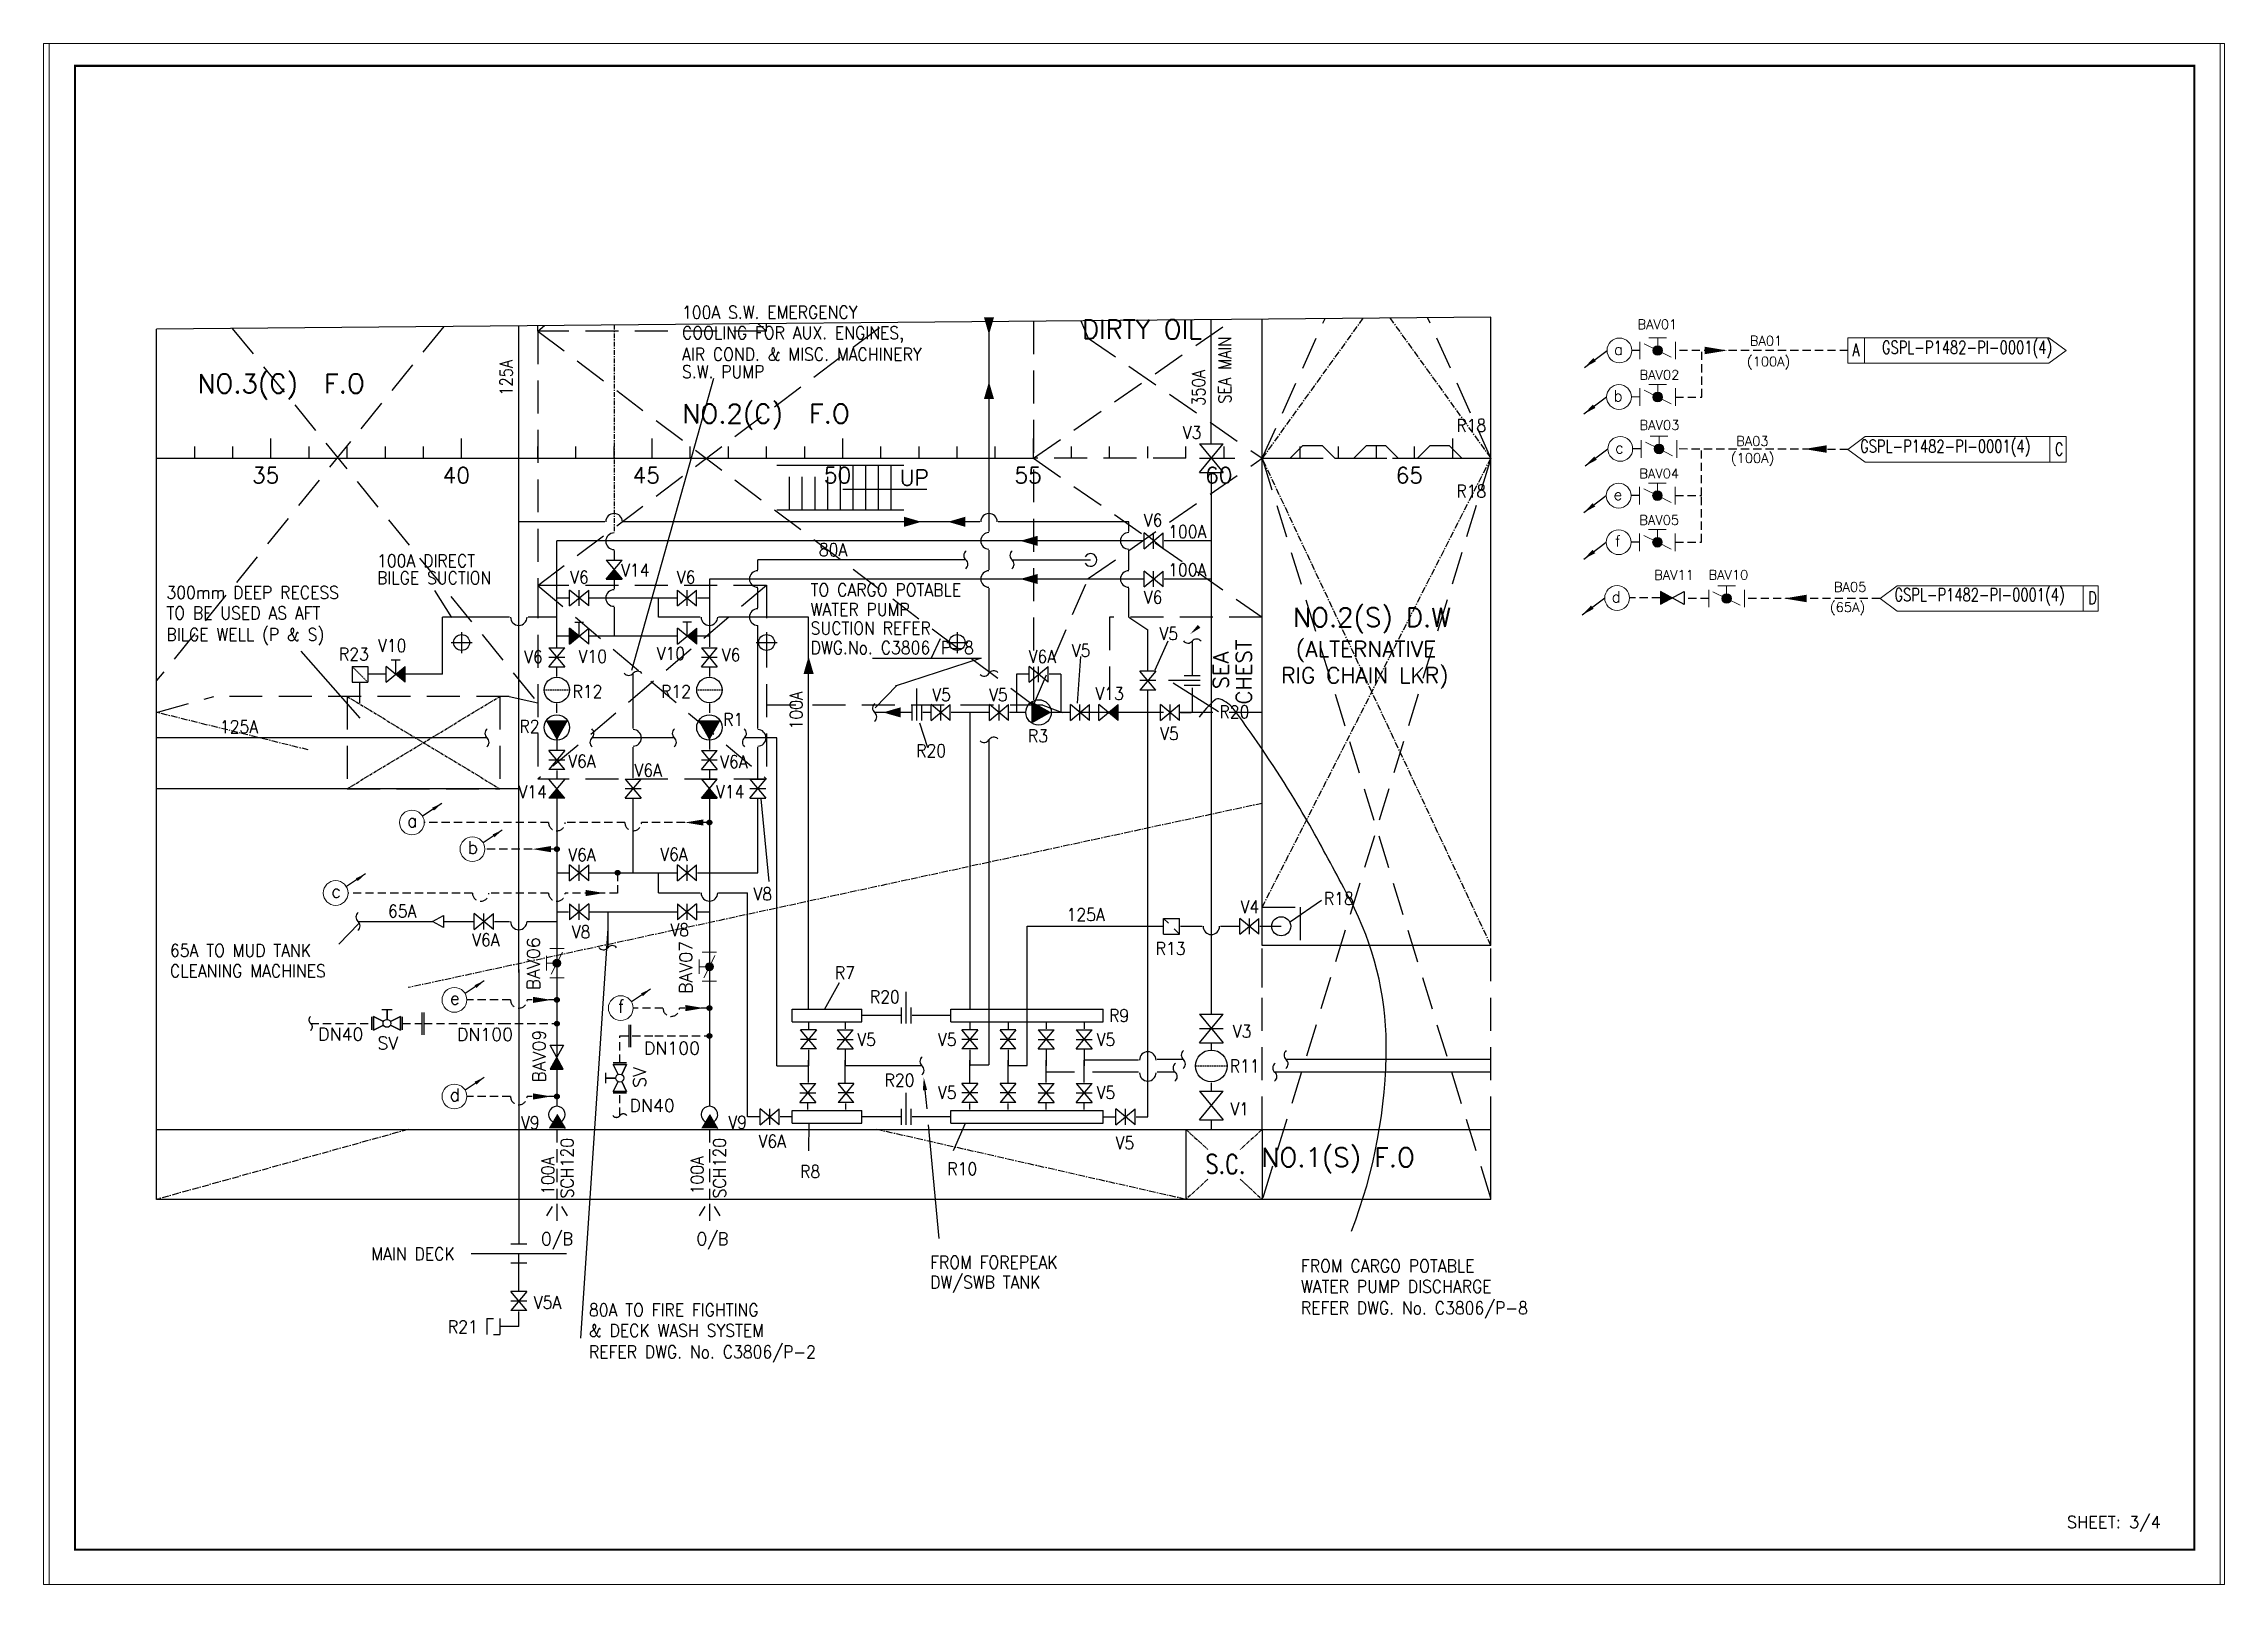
# Paper-space layout '3' of a CAD drawing. Header units: millimetres. Extents: x -3 to 417, y -3 to 294.
# The model-space entities are those that its viewports show. They can reach past a viewport. Long polylines and large blocks are cut down to what shows.
import ezdxf
from ezdxf.enums import TextEntityAlignment as Align

# ---------------------------------------------------------------- set-up
doc = ezdxf.new("R2010")
doc.units = ezdxf.units.MM
for name, pattern in [('CENTER', [2, 1.25, -0.25, 0.25, -0.25]), ('CENTER2', [1.125, 0.75, -0.125, 0.125, -0.125]), ('DASHDOT', [0.54, 0.3, -0.08, 0.08, -0.08]), ('DASHEDX2', [1.5, 1, -0.5]), ('HIDDEN', [9.525, 6.35, -3.175]), ('HIDDEN2', [0.1875, 0.125, -0.0625]), ('SHORT_DASH', [3, 1.5, -1.5])]:
    doc.linetypes.add(name, pattern=pattern)
for name, color, linetype, lineweight in [('ballast', 1, 'HIDDEN', 25), ('NEW MODIF. TEXT', 1, 'Continuous', 13), ('Piping-Primary System', 8, 'Continuous', 15), ('R.B', 6, 'Continuous', 0), ('Template', 7, 'Continuous', 0), ('VALVES', 7, 'Continuous', 15)]:
    doc.layers.add(name, color=color, linetype=linetype, lineweight=lineweight)
for name, color, linetype in [('Ballst existing', 1, 'DASHEDX2'), ('DWGREV', 100, 'Continuous'), ('Frame', 243, 'Continuous'), ('Lining', 151, 'Continuous'), ('RED-1', 1, 'Continuous'), ('Ref-1', 6, 'CENTER'), ('Ref-2', 6, 'HIDDEN'), ('SymbolsOnDrawingSheet', 1, 'Continuous'), ('TEXT', 4, 'Continuous')]:
    doc.layers.add(name, color=color, linetype=linetype)
doc.styles.add('ROMANS', font='ROMANS.SHX')
doc.styles.add('SEDS_Romans', font='romans.shx')
doc.dimstyles.new('S1', dxfattribs={"dimtxt": 2, "dimasz": 2, "dimexe": 0.6, "dimexo": 0.7, "dimgap": 0.5, "dimtad": 1, "dimdec": 0, "dimtxsty": 'ROMANS', "dimcen": 0, "dimclrd": 1, "dimclre": 1, "dimclrt": 1, "dimadec": 0, "dimazin": 0, "dimtfac": 1, "dimtdec": 0, "dimtmove": 0, "dimatfit": 3, "dimfxl": 1, "dimlwd": -1, "dimlwe": -1, "dimarcsym": 1})

psp = doc.layouts.new('3')

msp = doc.modelspace()

# ---------------------------------------------------------------- texts
at = {"color": 8, "linetype": 'Continuous', "style": 'ROMANS', "width": 0.9}
for s, height, p in [('100A S.W. EMERGENCY', 2.4419, (2596.35, -191.41)), ('COOLING FOR AUX. ENGINES,', 2.4419, (2596.35, -195.34)), ('AIR COND. & MISC. MACHINERY', 2.4419, (2596.35, -199.48)), ('S.W. PUMP', 2.442, (2596.35, -202.83)), ('V3', 2.442, (2692.58, -214.48)), ('R18', 2.442, (2745.16, -213.14)), ('R18', 2.442, (2745.16, -225.76)), ('V6', 2.442, (2685.09, -231.33)), ('80A', 2.442, (2622.65, -237.02)), ('100A', 2.442, (2689.77, -233.55)), ('100A DIRECT ', 2.4419, (2537.75, -239.15)), ('V14', 2.442, (2584.64, -240.96)), ('100A', 2.442, (2689.77, -240.88)), ('300mm DEEP RECESS', 2.4419, (2497.28, -245.24)), ('BILGE SUCTION', 2.4419, (2537.75, -242.42)), ('V6', 2.442, (2574.85, -242.29)), ('V6', 2.442, (2595.36, -242.29)), ('TO CARGO POTABLE', 2.4419, (2621.07, -244.75)), ('TO BE USED AS AFT', 2.4419, (2497.28, -249.18)), ('WATER PUMP', 2.442, (2621.07, -248.5)), ('V6', 2.442, (2685.09, -246.16)), ('BILGE WELL (P & S)', 2.4419, (2497.28, -253.31)), ('SUCTION REFER', 2.4419, (2621.07, -252.1)), ('V5', 2.442, (2688.09, -253.14)), ('R23', 2.442, (2530.43, -257.08)), ('V10', 2.442, (2537.92, -255.45)), ('V6', 2.442, (2566.02, -257.59)), ('V10', 2.442, (2576.47, -257.52)), ('V10', 2.442, (2591.49, -256.95)), ('V6', 2.442, (2603.99, -257.23)), ('DWG.No. C3806/P-8', 2.4419, (2621.07, -255.84)), ('V6A', 2.442, (2662.96, -257.56)), ('V5', 2.442, (2671.25, -256.39)), ('R12', 2.442, (2575.32, -264.26)), ('R12', 2.442, (2592.33, -264.26)), ('V5', 2.442, (2644.44, -264.89)), ('V5', 2.442, (2655.35, -264.89)), ('V13', 2.442, (2675.8, -264.67)), ('R1', 2.442, (2604.27, -269.64)), ('R20', 2.442, (2699.63, -268.17)), ('125A', 2.442, (2507.55, -271.03)), ('R2', 2.442, (2565.12, -270.97)), ('R3', 2.442, (2662.83, -272.8)), ('V5', 2.442, (2688.22, -272.36)), ('V6A', 2.442, (2574.48, -277.66)), ('V6A', 2.442, (2603.67, -277.76)), ('R20', 2.442, (2641.36, -275.64)), ('V6A', 2.442, (2587.21, -279.4)), ('V14', 2.442, (2564.91, -283.54)), ('V14', 2.442, (2602.88, -283.51)), ('V6A', 2.442, (2574.48, -295.65)), ('V6A', 2.442, (2592.16, -295.55)), ('V8', 2.442, (2610.08, -303.16)), ('R18', 2.442, (2719.71, -304.06)), ('65A', 2.442, (2539.84, -306.46)), ('125A', 2.442, (2670.25, -307.13)), ('V4', 2.442, (2703.68, -305.63)), ('V6A', 2.442, (2556.02, -311.99)), ('V8', 2.442, (2575.17, -310.45)), ('V8', 2.442, (2594.14, -310.07)), ('65A TO MUD TANK', 2.4419, (2497.95, -314.01)), ('R13', 2.442, (2687.38, -313.66)), ('CLEANING MACHINES', 2.4419, (2497.95, -317.95)), ('R7', 2.442, (2625.74, -318.29)), ('R20', 2.442, (2632.46, -322.94)), ('R9', 2.442, (2678.42, -326.52)), ('V5', 2.442, (2630.03, -331.15)), ('V5', 2.442, (2645.53, -331.15)), ('V5', 2.442, (2676.03, -331.15)), ('V3', 2.442, (2702.2, -329.55)), ('R11', 2.442, (2701.61, -336.22)), ('R20', 2.442, (2635.28, -338.93)), ('V5', 2.442, (2645.53, -341.33)), ('V5', 2.442, (2676.03, -341.33)), ('V1', 2.442, (2701.73, -344.47)), ('V9', 2.442, (2565.41, -347.1)), ('V9', 2.442, (2605.25, -347.04)), ('V6A', 2.442, (2611.06, -350.68)), ('V5', 2.442, (2679.67, -351)), ('R8', 2.442, (2619.05, -356.5)), ('R10', 2.442, (2647.34, -355.99)), ('O/B', 2.442, (2569.26, -369.42)), ('O/B', 2.442, (2599.13, -369.42)), ('MAIN DECK', 2.442, (2536.66, -372.33)), ('FROM FOREPEAK', 2.4419, (2644.04, -373.94)), ('FROM CARGO POTABLE', 2.4419, (2715.29, -374.63)), ('DW/SWB TANK', 2.4419, (2644.04, -377.76)), ('WATER PUMP DISCHARGE', 2.4419, (2715.29, -378.57)), ('V5A', 2.442, (2567.87, -381.63)), ('80A TO FIRE FIGHTING', 2.4419, (2578.47, -383.09)), ('REFER DWG. No. C3806/P-8', 2.4419, (2715.29, -382.7)), ('R21', 2.442, (2551.36, -386.33)), ('& DECK WASH SYSTEM', 2.4419, (2578.47, -387.03)), ('REFER DWG. No. C3806/P-2', 2.4419, (2578.47, -391.16))]:
    msp.add_text(s, height=height, dxfattribs=at).set_placement(p)
at = {"color": 8, "linetype": 'Continuous', "style": 'ROMANS'}
for s, height, p in [('DIRTY OIL', 3.663, (2673.19, -195.3)), ('NO.3(C)  F.O', 3.6628, (2503.23, -205.71)), ('NO.2(C)  F.O', 3.6628, (2596.42, -211.49)), ('UP', 3.052, (2638.17, -223.49)), ('NO.2(S) D.W', 3.6628, (2713.77, -250.62)), ('NO.1(S) F.O', 3.6628, (2707.68, -354.37))]:
    msp.add_text(s, height=height, dxfattribs=at).set_placement(p)
at = {"color": 8, "linetype": 'Continuous', "style": 'ROMANS', "width": 0.85}
for s, p in [('SEA MAIN', (2701.88, -201.28)), ('125A', (2563.79, -202.75)), ('350A', (2696.86, -204.71))]:
    msp.add_text(s, height=2.442, rotation=90, dxfattribs=at).set_placement(p, align=Align.CENTER)
at = {"color": 8, "linetype": 'Continuous', "style": 'ROMANS'}
for s, p in [('SEA', (2701.39, -262.62)), ('CHEST', (2705.8, -265.54))]:
    msp.add_text(s, height=2.967, rotation=90, dxfattribs=at).set_placement(p)
at = {"color": 8, "style": 'ROMANS'}
for s, p in [('(ALTERNATIVE', (2714.32, -256.41)), ('RIG CHAIN LKR)', (2711.5, -261.46))]:
    msp.add_text(s, height=3.0524, dxfattribs=at).set_placement(p)
at = {"color": 8, "linetype": 'Continuous', "style": 'ROMANS', "width": 0.9}
for s, p in [('100A', (2619.5, -270.33)), ('SCH120', (2575.49, -360.41)), ('SCH120', (2604.79, -360.41)), ('100A', (2571.81, -359.74)), ('100A', (2600.5, -359.66))]:
    msp.add_text(s, height=2.442, rotation=90, dxfattribs=at).set_placement(p)
at = {"color": 8, "linetype": 'Continuous', "style": 'ROMANS', "width": 0.8}
msp.add_text('S.C.', height=3.663, dxfattribs=at).set_placement((2700.77, -355.68), align=Align.CENTER)
at = {"color": 1, "linetype": 'Continuous', "char_height": 2.442, "width": 7.6579, "attachment_point": 5, "rotation": 90, "style": 'ROMANS'}
for s, insert in [('BAV06', (2567.79, -315.35)), ('BAV07', (2597.09, -316.04)), ('BAV09', (2568.88, -333.09)), ('SV', (2588.19, -337.17))]:
    msp.add_mtext(s, dxfattribs=dict(at, insert=insert))
at = {"color": 1, "linetype": 'Continuous', "char_height": 2.442, "width": 7.6579, "attachment_point": 5, "style": 'ROMANS'}
for s, insert in [('DN40', (2530.77, -328.89)), ('SV', (2539.82, -330.59)), ('DN100', (2558.49, -328.92)), ('DN100', (2594.42, -331.57)), ('DN40', (2590.61, -342.57))]:
    msp.add_mtext(s, dxfattribs=dict(at, insert=insert))
at = {"layer": 'Frame', "color": 8, "style": 'ROMANS'}
for s, p in [(' 35', (2511.65, -223.02)), (' 40', (2548.28, -223.02)), (' 45', (2584.78, -223.02)), (' 50', (2621.53, -223.02)), (' 55', (2658.16, -223.02)), (' 60', (2694.79, -223.02)), (' 65', (2731.42, -223.02))]:
    msp.add_text(s, height=3.052, dxfattribs=at).set_placement(p)
at = {"layer": 'R.B', "color": 1, "lineweight": 0, "char_height": 2.17, "width": 8.684, "attachment_point": 5, "style": 'SEDS_Romans'}
for s, insert in [('a', (2776.33, -197.3)), ('b', (2776.23, -206.24)), ('c', (2776.49, -216.21)), ('e', (2776.19, -225.18)), ('f', (2776.19, -234.13)), ('d', (2775.88, -244.85))]:
    msp.add_mtext(s, dxfattribs=dict(at, insert=insert))
at = {"layer": 'SymbolsOnDrawingSheet', "color": 1, "lineweight": 0, "char_height": 2.44, "width": 7.0824, "attachment_point": 5, "style": 'ROMANS'}
for s, insert in [('a', (2544.53, -287.87)), ('b', (2556.16, -292.99)), ('c', (2529.88, -301.43)), ('e', (2552.69, -321.96)), ('f', (2584.67, -323.53)), ('d', (2552.69, -340.51))]:
    msp.add_mtext(s, dxfattribs=dict(at, insert=insert))
at = {"layer": 'TEXT', "color": 1, "ltscale": 30, "style": 'SEDS_Romans'}
msp.add_text('SHEET: 3/4', height=2.288, dxfattribs=at).set_placement((2862.46, -423.76))
at = {"layer": 'TEXT', "color": 1, "char_height": 1.839, "width": 9.3896, "attachment_point": 5, "style": 'SEDS_Romans'}
for s, insert in [('BAV01', (2783.78, -192.5)), ('BA01', (2804.66, -195.66)), ('(100A)', (2805.15, -199.94)), ('BAV02', (2784.18, -202.21)), ('BAV03', (2784.19, -211.86)), ('(100A)', (2802.08, -218.49)), ('BA03', (2802.03, -214.93)), ('BAV04', (2784.14, -221.16)), ('BAV05', (2784.14, -230.1)), ('BAV11', (2786.98, -240.64)), ('BAV10', (2797.43, -240.63)), ('BA05', (2820.83, -242.95)), ('(65A)', (2820.33, -247.15))]:
    msp.add_mtext(s, dxfattribs=dict(at, insert=insert))
at = {"layer": 'TEXT', "color": 1, "ltscale": 10, "char_height": 2.4523, "style": 'ROMANS'}
for s, width, heights, insert, attachment_point in [('{\\Fromans|c0;\\W0.75;A}', 2, [2.61], (2822.66, -196.16), 3), ('{\\Fromans|c0;\\W0.75;GSPL-P1482-PI-0001(4)}', 26.8981, [3], (2859.64, -195.7), 3), ('{\\Fromans|c0;\\W0.75;C}', 2, [2.61], (2861.81, -215.24), 3), ('{\\Fromans|c0;\\W0.75;D}', 2, [2.61], (2866.55, -243.81), 1)]:
    msp.add_mtext_dynamic_manual_height_columns(s, width=width, gutter_width=10, heights=heights, dxfattribs=dict(at, insert=insert, attachment_point=attachment_point))
at = {"layer": 'TEXT', "color": 1, "ltscale": 10}
note = msp.add_mtext_dynamic_manual_height_columns('{\\Fromans|c0;\\W0.75;GSPL-P1482-PI-0001(4)\\P}', width=26.8981, gutter_width=10, heights=[3, 0], dxfattribs=dict(at, insert=(2822.74, -214.69), char_height=2.4523, attachment_point=1, style='ROMANS'))
note = msp.add_mtext_dynamic_manual_height_columns('{\\Fromans|c0;\\W0.75;GSPL-P1482-PI-0001(4)\\P}', width=26.8981, gutter_width=10, heights=[3, 0], dxfattribs=dict(at, insert=(2829.34, -243.22), char_height=2.4523, attachment_point=1, style='ROMANS'))

# ---------------------------------------------------------------- blocks, each defined once
blk = doc.blocks.new('BACK')
at = {"layer": 'Template', "ltscale": 30}
blk.add_lwpolyline([(0, 45428), (63809, 45428), (63809, 0), (0, 0)], close=True, dxfattribs=at)
blk = doc.blocks.new('Arrow ex')
at = {"layer": 'Ballst existing'}
blk.add_solid([(0, -0.59), (-3.53, 0), (0, 0.59)], dxfattribs=at)
blk.add_solid([(0, -0.59), (-3.53, 0), (0, 0.59)], dxfattribs=at)
blk = doc.blocks.new('BUT_VLV')
h = blk.add_hatch(color=1)
h.paths.add_polyline_path([(5038.5, -990.7, 0.116434), (5038.2, -989.6), (5036.1, -990.7), (5033.9, -991.8, 0.791418)])
h.paths.add_polyline_path([(5036.1, -990.7), (5038.2, -989.6, 0.284079), (5036.1, -988.3)])
h.paths.add_polyline_path([(5036.1, -988.3, 0.414214), (5033.7, -990.7, 0.116434), (5033.9, -991.8), (5036.1, -990.7)])
at = {"color": 1}
blk.add_circle((5036.1, -990.7), 2.4, dxfattribs=at)
at = {"layer": 'Piping-Primary System', "color": 1}
for p, q in [((5027.2, -986.3), (5027.2, -995.1)), ((5031.7, -984.4), (5040.5, -984.4)), ((5042.9, -987.3), (5036.1, -990.7)), ((5042.9, -987.3), (5036.1, -990.7)), ((5045, -986.3), (5045, -995.1)), ((5029.3, -994.1), (5036.1, -990.7)), ((5029.3, -994.1), (5036.1, -990.7))]:
    blk.add_line(p, q, dxfattribs=at)
blk.add_lwpolyline([(5036.1, -984.4), (5036.1, -990.7)], dxfattribs=at)
blk = doc.blocks.new('A$C22BA1FAA')
at = {"layer": 'ballast', "ltscale": 0.05, "xscale": -1}
blk.add_blockref('Arrow ex', (-3.53, 0), dxfattribs=at)
blk = doc.blocks.new('A$C72DB4BAD')
at = {"layer": 'TEXT'}
blk.add_leader([(-3.27, -2.97), (0, 0)], dimstyle='S1', override={"dimgap": 0.5, "dimtad": 0}, dxfattribs=at)
blk = doc.blocks.new('A$C2ADF06E2')
at = {"xscale": -1, "rotation": 259.0887627137698}
blk.add_blockref('A$C72DB4BAD', (0, 0), dxfattribs=at)
blk = doc.blocks.new('A$C4D90013A')
at = {"xscale": -1, "rotation": 259.0887627137698}
blk.add_blockref('A$C72DB4BAD', (0, 0), dxfattribs=at)
blk = doc.blocks.new('A$C4CA70C8D')
at = {"layer": 'ballast'}
blk.add_blockref('A$C2ADF06E2', (0, 0), dxfattribs=at)

# ---------------------------------------------------------------- hatches: boundary and pattern name
at = {"layer": 'ballast'}
h = msp.add_hatch(color=1, dxfattribs=at)
h.dxf.hatch_style = 1
h.paths.add_polyline_path([(2784.39, -246.28), (2786.71, -245.03), (2784.39, -243.74)])
h = msp.add_hatch(color=1, dxfattribs=at)
h.dxf.hatch_style = 1
h.paths.add_polyline_path([(2601.62, -287.76), (2601.62, -288.66, 0.414214), (2602.06, -288.21, 0.414214)])
h.paths.add_polyline_path([(2601.62, -287.76, 0.414214), (2601.17, -288.21), (2601.62, -288.21)])
h.paths.add_polyline_path([(2601.62, -288.21), (2601.17, -288.21, 0.414214), (2601.62, -288.66)])
h = msp.add_hatch(color=1, dxfattribs=at)
h.dxf.hatch_style = 1
h.paths.add_polyline_path([(2601.62, -287.76), (2601.62, -288.66, 0.414214), (2602.06, -288.21, 0.414214)])
h.paths.add_polyline_path([(2601.62, -287.76, 0.414214), (2601.17, -288.21), (2601.62, -288.21)])
h.paths.add_polyline_path([(2601.62, -288.21), (2601.17, -288.21, 0.414214), (2601.62, -288.66)])
h = msp.add_hatch(color=1, dxfattribs=at)
h.dxf.hatch_style = 1
h.paths.add_polyline_path([(2572.31, -292.88), (2572.31, -293.77, 0.414214), (2572.76, -293.33, 0.414214)])
h.paths.add_polyline_path([(2572.31, -292.88, 0.414214), (2571.87, -293.33), (2572.31, -293.33)])
h.paths.add_polyline_path([(2572.31, -293.33), (2571.87, -293.33, 0.414214), (2572.31, -293.77)])
h = msp.add_hatch(color=1, dxfattribs=at)
h.dxf.hatch_style = 1
h.paths.add_polyline_path([(2583.98, -297.42), (2583.98, -298.31, 0.414214), (2584.42, -297.87, 0.414214)])
h.paths.add_polyline_path([(2583.98, -297.42, 0.414214), (2583.53, -297.87), (2583.98, -297.87)])
h.paths.add_polyline_path([(2583.98, -297.87), (2583.53, -297.87, 0.414214), (2583.98, -298.31)])
h = msp.add_hatch(color=1, dxfattribs=at)
h.dxf.hatch_style = 1
h.paths.add_polyline_path([(2583.98, -297.42), (2583.98, -298.31, 0.414214), (2584.42, -297.87, 0.414214)])
h.paths.add_polyline_path([(2583.98, -297.42, 0.414214), (2583.53, -297.87), (2583.98, -297.87)])
h.paths.add_polyline_path([(2583.98, -297.87), (2583.53, -297.87, 0.414214), (2583.98, -298.31)])
h = msp.add_hatch(color=1, dxfattribs=at)
h.dxf.hatch_style = 1
h.paths.add_polyline_path([(2572.31, -321.85), (2572.31, -322.74, 0.414214), (2572.76, -322.29, 0.414214)])
h.paths.add_polyline_path([(2572.31, -321.85, 0.414214), (2571.87, -322.29), (2572.31, -322.29)])
h.paths.add_polyline_path([(2572.31, -322.29), (2571.87, -322.29, 0.414214), (2572.31, -322.74)])
h = msp.add_hatch(color=1, dxfattribs=at)
h.dxf.hatch_style = 1
h.paths.add_polyline_path([(2572.31, -326.42), (2572.31, -327.31, 0.414214), (2572.76, -326.86, 0.414214)])
h.paths.add_polyline_path([(2572.31, -326.42, 0.414214), (2571.87, -326.86), (2572.31, -326.86)])
h.paths.add_polyline_path([(2572.31, -326.86), (2571.87, -326.86, 0.414214), (2572.31, -327.31)])
h = msp.add_hatch(color=1, dxfattribs=at)
h.dxf.hatch_style = 1
h.paths.add_polyline_path([(2601.62, -323.42), (2601.62, -324.32, 0.414214), (2602.06, -323.87, 0.414214)])
h.paths.add_polyline_path([(2601.62, -323.42, 0.414214), (2601.17, -323.87), (2601.62, -323.87)])
h.paths.add_polyline_path([(2601.62, -323.87), (2601.17, -323.87, 0.414214), (2601.62, -324.32)])
h = msp.add_hatch(color=1, dxfattribs=at)
h.dxf.hatch_style = 1
h.paths.add_polyline_path([(2601.62, -328.77), (2601.62, -329.66, 0.414214), (2602.06, -329.22, 0.414214)])
h.paths.add_polyline_path([(2601.62, -328.77, 0.414214), (2601.17, -329.22), (2601.62, -329.22)])
h.paths.add_polyline_path([(2601.62, -329.22), (2601.17, -329.22, 0.414214), (2601.62, -329.66)])
h = msp.add_hatch(color=1, dxfattribs=at)
h.dxf.hatch_style = 1
h.paths.add_polyline_path([(2573.51, -335.59), (2572.26, -333.27), (2570.97, -335.59)])
h = msp.add_hatch(color=1, dxfattribs=at)
h.dxf.hatch_style = 1
h.paths.add_polyline_path([(2572.31, -340.4), (2572.31, -341.29, 0.414214), (2572.76, -340.85, 0.414214)])
h.paths.add_polyline_path([(2572.31, -340.4, 0.414214), (2571.87, -340.85), (2572.31, -340.85)])
h.paths.add_polyline_path([(2572.31, -340.85), (2571.87, -340.85, 0.414214), (2572.31, -341.29)])
at = {"layer": 'Lining'}
for points in [[(2572.31, -281.72), (2570.79, -283.55), (2573.84, -283.55)], [(2603.14, -283.55), (2601.62, -281.72), (2600.09, -283.55)]]:
    msp.add_hatch(color=8, dxfattribs=at).paths.add_polyline_path(points)

# ---------------------------------------------------------------- linework, layer by layer
at = {"color": 8, "linetype": 'HIDDEN'}
for p, q in [((2568.65, -193.81), (2568.65, -192.76)), ((2568.65, -193.81), (2568.65, -192.76)), ((2612.6, -193.82), (2612.6, -192.36)), ((2663.88, -191.89), (2663.88, -265.66)), ((2568.65, -193.81), (2568.65, -242.65)), ((2612.6, -193.81), (2568.65, -193.81)), ((2617.03, -228.13), (2617.03, -219.58)), ((2619.47, -228.13), (2619.47, -219.58)), ((2621.92, -228.13), (2621.92, -219.58)), ((2624.36, -228.13), (2624.36, -219.58)), ((2693.19, -218.23), (2663.88, -218.23)), ((2696.24, -218.23), (2704.78, -218.23)), ((2713.24, -218.23), (2721.79, -218.23)), ((2725.45, -218.23), (2734, -218.23)), ((2732.87, -218.23), (2741.41, -218.23)), ((2568.65, -242.65), (2568.65, -279.88)), ((2568.65, -242.65), (2568.65, -263.4)), ((2612.6, -242.65), (2568.65, -242.65)), ((2612.6, -242.64), (2612.62, -279.88)), ((2678.53, -248.75), (2678.53, -267.06)), ((2707.84, -248.75), (2678.53, -248.75)), ((2495.4, -267.06), (2506.38, -264.01)), ((2563.16, -264.01), (2506.38, -264.01)), ((2532.02, -264.01), (2532.02, -281.72)), ((2532.02, -264.01), (2532.02, -281.72)), ((2561.33, -264.01), (2561.33, -281.72)), ((2563.16, -264.01), (2562.19, -264.01)), ((2563.16, -264.01), (2568.65, -265.25)), ((2665.71, -265.66), (2612.62, -265.66)), ((2665.71, -265.66), (2669.38, -267.06)), ((2707.84, -267.06), (2669.38, -267.06)), ((2612.62, -279.88), (2568.65, -279.88)), ((2532.02, -281.72), (2561.33, -281.72)), ((2561.33, -281.72), (2532.02, -281.72)), ((2707.84, -319.94), (2707.84, -296.75)), ((2707.84, -347.19), (2707.84, -296.75)), ((2751.79, -347.19), (2751.79, -296.75)), ((2707.84, -304.49), (2715.16, -304.49)), ((2715.16, -304.49), (2715.16, -311.82))]:
    msp.add_line(p, q, dxfattribs=at)
at = {"color": 8, "linetype": 'Continuous'}
for p, q in [((2586.7, -258.95), (2602.5, -202.82)), ((2713.24, -218.23), (2715.68, -215.79)), ((2715.68, -215.79), (2719.35, -215.79)), ((2719.35, -215.79), (2721.79, -218.23)), ((2725.45, -218.23), (2727.89, -215.79)), ((2727.89, -215.79), (2731.56, -215.79)), ((2731.56, -215.79), (2734, -218.23)), ((2737.66, -218.23), (2740.1, -215.79)), ((2740.1, -215.79), (2743.77, -215.79)), ((2743.77, -215.79), (2746.21, -218.23)), ((2614.59, -219.58), (2639.01, -219.58)), ((2626.8, -228.13), (2626.8, -219.58)), ((2629.24, -228.13), (2629.24, -219.58)), ((2631.68, -228.13), (2631.68, -219.58)), ((2634.12, -228.13), (2634.12, -219.58)), ((2636.57, -228.13), (2636.57, -219.58)), ((2707.84, -218.23), (2715.77, -218.23)), ((2721.79, -218.23), (2725.45, -218.23)), ((2734, -218.23), (2737.66, -218.23)), ((2738.88, -218.23), (2744.46, -218.23)), ((2627.27, -224.19), (2632.77, -224.19)), ((2632.77, -224.19), (2643.38, -224.19)), ((2614.59, -228.13), (2639.01, -228.13)), ((2575.73, -249.71), (2577.44, -249.71)), ((2576.58, -252.41), (2576.58, -249.71)), ((2598.2, -249.71), (2596.49, -249.71)), ((2597.34, -252.41), (2597.34, -249.71)), ((2576.58, -252.41), (2576.59, -252.41)), ((2576.58, -252.41), (2576.59, -252.41)), ((2597.35, -252.41), (2597.34, -252.41)), ((2597.35, -252.41), (2597.34, -252.41)), ((2687.26, -258.87), (2689.78, -253.34)), ((2532.94, -258.21), (2535.99, -258.21)), ((2532.94, -258.21), (2532.94, -261.27)), ((2535.99, -258.21), (2535.99, -261.27)), ((2542.18, -257.03), (2540.47, -257.03)), ((2541.33, -259.74), (2541.32, -259.74)), ((2541.33, -259.74), (2541.32, -259.74)), ((2541.33, -259.74), (2541.33, -257.03)), ((2662.87, -259.74), (2660.61, -259.74)), ((2669.15, -259.74), (2666.89, -259.74)), ((2672.36, -265.28), (2672.99, -256.31)), ((2532.94, -261.27), (2535.99, -261.27)), ((2633.5, -266.18), (2637.64, -261.89)), ((2690.72, -261.4), (2699.42, -266.86)), ((2640.4, -267.06), (2633.36, -267.06)), ((2644.07, -267.06), (2642.6, -267.06)), ((2653.79, -267.06), (2648.09, -267.06)), ((2655.25, -267.06), (2653.79, -267.06)), ((2662.26, -267.06), (2659.28, -267.06)), ((2663.61, -269.15), (2663.61, -264.98)), ((2670.8, -267.06), (2667.51, -267.06)), ((2676.3, -267.06), (2674.83, -267.06)), ((2688.12, -267.06), (2680.32, -267.06)), ((2694.41, -267.06), (2692.15, -267.06)), ((2570.23, -268.69), (2574.4, -268.69)), ((2599.53, -268.69), (2603.7, -268.69)), ((2642.02, -269.04), (2643.55, -273.82)), ((2662.66, -308.16), (2688.73, -308.16)), ((2688.91, -309.68), (2688.91, -306.63)), ((2688.91, -306.63), (2691.96, -306.63)), ((2688.91, -309.68), (2691.96, -309.68)), ((2691.96, -309.68), (2691.96, -306.63)), ((2692.15, -308.16), (2696.3, -308.16)), ((2699.84, -308.16), (2703.38, -308.16)), ((2707.41, -308.16), (2711.5, -308.16)), ((2617.49, -324.08), (2630.92, -324.08)), ((2617.49, -326.52), (2617.49, -324.08)), ((2617.49, -326.52), (2630.92, -326.52)), ((2630.92, -326.52), (2630.92, -324.08)), ((2648.01, -324.08), (2677.31, -324.08)), ((2648.01, -326.52), (2648.01, -324.08)), ((2648.01, -326.52), (2677.31, -326.52)), ((2677.31, -326.52), (2677.31, -324.08)), ((2617.49, -343.52), (2630.92, -343.52)), ((2617.49, -345.96), (2617.49, -343.52)), ((2630.92, -345.96), (2630.92, -343.52)), ((2643.04, -339.63), (2643.37, -343.2)), ((2648.01, -343.52), (2677.31, -343.52)), ((2648.01, -345.96), (2648.01, -343.52)), ((2677.31, -345.96), (2677.31, -343.52)), ((2572.31, -344.32), (2573.9, -347)), ((2601.62, -344.32), (2603.2, -347)), ((2617.49, -345.96), (2630.92, -345.96)), ((2643.66, -346.29), (2645.7, -368.13)), ((2648.01, -345.96), (2677.31, -345.96)), ((2693.19, -347.19), (2693.19, -360.62)), ((2707.84, -347.19), (2707.84, -360.62)), ((2751.79, -360.62), (2751.79, -347.19)), ((2751.79, -360.62), (2495.4, -360.62)), ((2571.41, -361.96), (2570.33, -363.76)), ((2572.31, -361.48), (2572.31, -364.75)), ((2573.21, -361.96), (2574.3, -363.76)), ((2600.71, -361.96), (2599.63, -363.76)), ((2601.62, -361.48), (2601.62, -364.75)), ((2602.52, -361.96), (2603.6, -363.76)), ((2558.88, -383.51), (2560.1, -383.51)), ((2558.88, -383.51), (2558.88, -386.56)), ((2561.33, -383.51), (2561.33, -386.56)), ((2560.1, -386.56), (2561.33, -386.56))]:
    msp.add_line(p, q, dxfattribs=at)
at = {"color": 8}
for p, q in [((2695.78, -215.48), (2700.36, -215.48)), ((2695.78, -220.97), (2700.36, -215.48)), ((2695.78, -215.48), (2700.36, -220.97)), ((2695.78, -218.23), (2700.36, -218.23)), ((2695.78, -220.97), (2700.36, -220.97)), ((2685.15, -235.63), (2685.15, -232.57)), ((2685.15, -235.63), (2688.81, -232.57)), ((2688.81, -235.63), (2685.15, -232.57)), ((2686.98, -235.63), (2686.98, -232.57)), ((2688.81, -235.63), (2688.81, -232.57)), ((2581.78, -237.83), (2584.83, -241.49)), ((2581.78, -241.49), (2584.83, -237.83)), ((2581.78, -237.83), (2584.83, -237.83)), ((2581.78, -241.49), (2584.83, -241.49)), ((2685.15, -242.95), (2685.15, -239.9)), ((2688.81, -242.95), (2685.15, -239.9)), ((2685.15, -242.95), (2688.81, -239.9)), ((2686.98, -242.95), (2686.98, -239.9)), ((2688.81, -242.95), (2688.81, -239.9)), ((2574.76, -246.61), (2574.76, -243.56)), ((2574.76, -246.61), (2578.42, -243.56)), ((2578.42, -246.61), (2574.76, -243.56)), ((2576.59, -246.61), (2576.59, -243.56)), ((2578.42, -246.61), (2578.42, -243.56)), ((2595.51, -246.61), (2599.17, -243.56)), ((2595.51, -246.61), (2595.51, -243.56)), ((2595.51, -243.56), (2599.17, -246.61)), ((2597.34, -246.61), (2597.34, -243.56)), ((2599.17, -246.61), (2599.17, -243.56)), ((2578.42, -253.94), (2574.75, -250.89)), ((2574.75, -253.94), (2578.42, -250.89)), ((2574.75, -253.94), (2574.75, -250.89)), ((2578.42, -253.94), (2578.42, -250.89)), ((2595.51, -253.94), (2599.18, -250.89)), ((2599.18, -253.94), (2595.51, -250.89)), ((2595.51, -253.94), (2595.51, -250.89)), ((2599.18, -253.94), (2599.18, -250.89)), ((2554, -251.62), (2554, -255.65)), ((2570.79, -254.65), (2573.84, -258.31)), ((2570.79, -258.31), (2573.84, -254.65)), ((2570.79, -254.65), (2573.84, -254.65)), ((2600.09, -254.65), (2603.14, -254.65)), ((2600.09, -258.31), (2603.14, -254.65)), ((2600.09, -254.65), (2603.14, -258.31)), ((2612.6, -251.62), (2612.6, -255.65)), ((2649.23, -251.62), (2649.23, -255.65)), ((2539.49, -261.26), (2539.49, -258.21)), ((2543.16, -261.26), (2539.49, -258.21)), ((2539.49, -261.26), (2543.16, -258.21)), ((2543.16, -261.26), (2543.16, -258.21)), ((2573.84, -256.48), (2570.79, -256.48)), ((2570.79, -258.31), (2573.84, -258.31)), ((2603.14, -256.48), (2600.09, -256.48)), ((2600.09, -258.31), (2603.14, -258.31)), ((2663.05, -261.27), (2663.05, -258.21)), ((2663.05, -261.27), (2666.71, -258.21)), ((2666.71, -261.27), (2663.05, -258.21)), ((2664.88, -261.27), (2664.88, -258.21)), ((2666.71, -261.27), (2666.71, -258.21)), ((2687.39, -259.13), (2684.33, -262.79)), ((2687.39, -262.79), (2684.33, -259.13)), ((2687.39, -259.13), (2684.33, -259.13)), ((2641.5, -268.59), (2641.5, -262.49)), ((2687.39, -260.96), (2684.33, -260.96)), ((2687.39, -262.79), (2684.33, -262.79)), ((2695.93, -260.96), (2689.83, -260.96)), ((2695.93, -260.04), (2692.88, -260.04)), ((2695.93, -261.88), (2692.88, -261.88)), ((2640.59, -268.59), (2640.59, -265.54)), ((2642.42, -268.59), (2642.42, -265.54)), ((2644.25, -268.59), (2644.25, -265.54)), ((2647.91, -268.59), (2644.25, -265.54)), ((2644.25, -268.59), (2647.91, -265.54)), ((2646.08, -268.59), (2646.08, -265.54)), ((2647.91, -268.59), (2647.91, -265.54)), ((2655.44, -268.59), (2655.44, -265.54)), ((2655.44, -268.59), (2659.1, -265.54)), ((2659.1, -268.59), (2655.44, -265.54)), ((2657.27, -268.59), (2657.27, -265.54)), ((2659.1, -268.59), (2659.1, -265.54)), ((2670.98, -268.59), (2674.65, -265.54)), ((2674.65, -268.59), (2670.98, -265.54)), ((2670.98, -268.59), (2670.98, -265.54)), ((2672.82, -268.59), (2672.82, -265.54)), ((2674.65, -268.59), (2674.65, -265.54)), ((2676.48, -268.59), (2676.48, -265.54)), ((2680.14, -268.59), (2676.48, -265.54)), ((2676.48, -268.59), (2680.14, -265.54)), ((2680.14, -268.59), (2680.14, -265.54)), ((2688.3, -268.59), (2688.3, -265.54)), ((2688.3, -268.59), (2691.96, -265.54)), ((2691.96, -268.59), (2688.3, -265.54)), ((2690.13, -268.59), (2690.13, -265.54)), ((2691.96, -268.59), (2691.96, -265.54)), ((2573.84, -274.39), (2570.79, -278.05)), ((2573.84, -278.05), (2570.79, -274.39)), ((2573.84, -274.39), (2570.79, -274.39)), ((2573.84, -276.22), (2570.79, -276.22)), ((2600.09, -274.39), (2603.14, -274.39)), ((2600.09, -278.05), (2603.14, -274.39)), ((2600.09, -274.39), (2603.14, -278.05)), ((2603.14, -276.22), (2600.09, -276.22)), ((2573.84, -278.05), (2570.79, -278.05)), ((2573.84, -279.88), (2570.79, -279.88)), ((2573.84, -283.55), (2570.79, -279.88)), ((2573.84, -279.88), (2570.79, -283.55)), ((2585.44, -279.88), (2588.49, -279.88)), ((2585.44, -283.55), (2588.49, -279.88)), ((2585.44, -279.88), (2588.49, -283.55)), ((2600.09, -278.05), (2603.14, -278.05)), ((2600.09, -279.88), (2603.14, -283.55)), ((2600.09, -283.55), (2603.14, -279.88)), ((2600.09, -279.88), (2603.14, -279.88)), ((2609.39, -279.88), (2612.44, -283.55)), ((2609.39, -283.55), (2612.44, -279.88)), ((2609.39, -279.88), (2612.44, -279.88)), ((2573.84, -283.55), (2570.79, -283.55)), ((2588.49, -281.72), (2585.44, -281.72)), ((2585.44, -283.55), (2588.49, -283.55)), ((2600.09, -283.55), (2603.14, -283.55)), ((2612.44, -281.72), (2609.39, -281.72)), ((2609.39, -283.55), (2612.44, -283.55)), ((2574.76, -299.39), (2574.76, -296.34)), ((2574.76, -299.39), (2578.42, -296.34)), ((2578.42, -299.39), (2574.76, -296.34)), ((2576.59, -299.39), (2576.59, -296.34)), ((2578.42, -299.39), (2578.42, -296.34)), ((2595.51, -299.39), (2599.17, -296.34)), ((2599.17, -299.39), (2595.51, -296.34)), ((2595.51, -299.39), (2595.51, -296.34)), ((2597.34, -299.39), (2597.34, -296.34)), ((2599.17, -299.39), (2599.17, -296.34)), ((2560.1, -308.75), (2556.44, -305.7)), ((2556.44, -308.75), (2560.1, -305.7)), ((2556.44, -308.75), (2556.44, -305.7)), ((2558.27, -308.75), (2558.27, -305.7)), ((2560.1, -308.75), (2560.1, -305.7)), ((2574.76, -303.86), (2574.76, -306.92)), ((2578.42, -303.86), (2574.76, -306.92)), ((2574.76, -303.86), (2578.42, -306.92)), ((2576.59, -306.92), (2576.59, -303.86)), ((2578.42, -303.86), (2578.42, -306.92)), ((2595.51, -303.86), (2595.51, -306.92)), ((2599.17, -303.86), (2595.51, -306.92)), ((2595.51, -303.86), (2599.17, -306.92)), ((2597.34, -306.92), (2597.34, -303.86)), ((2599.17, -303.86), (2599.17, -306.92)), ((2548.39, -307.22), (2550.5, -306.05)), ((2550.5, -308.4), (2548.39, -307.22)), ((2550.5, -306.05), (2550.5, -308.4)), ((2707.23, -309.68), (2703.56, -306.63)), ((2703.56, -309.68), (2707.23, -306.63)), ((2703.56, -309.68), (2703.56, -306.63)), ((2705.39, -309.68), (2705.39, -306.63)), ((2707.23, -309.68), (2707.23, -306.63)), ((2639.46, -326.83), (2639.46, -320.72)), ((2638.55, -326.83), (2638.55, -323.77)), ((2640.38, -326.83), (2640.38, -323.77)), ((2695.77, -325.03), (2700.35, -325.03)), ((2695.77, -325.03), (2700.35, -330.52)), ((2695.77, -330.52), (2700.35, -325.03)), ((2622.2, -328.05), (2619.15, -331.71)), ((2622.2, -331.71), (2619.15, -328.05)), ((2622.2, -328.05), (2619.15, -328.05)), ((2622.2, -329.88), (2619.15, -329.88)), ((2626.2, -331.71), (2629.25, -328.05)), ((2626.2, -328.05), (2629.25, -331.71)), ((2626.2, -328.05), (2629.25, -328.05)), ((2626.2, -329.88), (2629.25, -329.88)), ((2653.2, -331.71), (2650.15, -328.05)), ((2653.2, -328.05), (2650.15, -331.71)), ((2653.2, -328.05), (2650.15, -328.05)), ((2653.2, -329.88), (2650.15, -329.88)), ((2660.53, -328.05), (2657.47, -331.71)), ((2660.53, -331.71), (2657.47, -328.05)), ((2660.53, -328.05), (2657.47, -328.05)), ((2660.53, -329.88), (2657.47, -329.88)), ((2664.8, -331.71), (2667.85, -328.05)), ((2664.8, -328.05), (2667.85, -331.71)), ((2664.8, -328.05), (2667.85, -328.05)), ((2664.8, -329.88), (2667.85, -329.88)), ((2672.12, -328.05), (2675.18, -331.71)), ((2672.12, -331.71), (2675.18, -328.05)), ((2672.12, -328.05), (2675.18, -328.05)), ((2672.12, -329.88), (2675.18, -329.88)), ((2695.77, -327.77), (2700.35, -327.77)), ((2695.77, -330.52), (2700.35, -330.52)), ((2622.2, -331.71), (2619.15, -331.71)), ((2626.2, -331.71), (2629.25, -331.71)), ((2653.2, -331.71), (2650.15, -331.71)), ((2660.53, -331.71), (2657.47, -331.71)), ((2664.8, -331.71), (2667.85, -331.71)), ((2672.12, -331.71), (2675.18, -331.71)), ((2619.02, -338.33), (2622.07, -338.33)), ((2619.02, -338.33), (2622.07, -342)), ((2619.02, -342), (2622.07, -338.33)), ((2629.39, -342), (2626.34, -338.33)), ((2629.39, -338.33), (2626.34, -342)), ((2629.39, -338.33), (2626.34, -338.33)), ((2653.2, -342), (2650.15, -338.33)), ((2653.2, -338.33), (2650.15, -342)), ((2653.2, -338.33), (2650.15, -338.33)), ((2660.53, -338.33), (2657.47, -338.33)), ((2660.53, -338.33), (2657.47, -342)), ((2660.53, -342), (2657.47, -338.33)), ((2664.8, -342), (2667.85, -338.33)), ((2664.8, -338.33), (2667.85, -342)), ((2664.8, -338.33), (2667.85, -338.33)), ((2672.12, -338.33), (2675.18, -338.33)), ((2672.12, -338.33), (2675.18, -342)), ((2672.12, -342), (2675.18, -338.33)), ((2615.05, -346.27), (2611.38, -343.22)), ((2611.38, -346.27), (2615.05, -343.22)), ((2611.38, -346.27), (2611.38, -343.22)), ((2613.21, -346.27), (2613.21, -343.22)), ((2615.05, -346.27), (2615.05, -343.22)), ((2619.02, -340.16), (2622.07, -340.16)), ((2619.02, -342), (2622.07, -342)), ((2629.39, -340.16), (2626.34, -340.16)), ((2629.39, -342), (2626.34, -342)), ((2638.55, -346.27), (2638.55, -343.22)), ((2639.46, -346.27), (2639.46, -340.16)), ((2640.38, -346.27), (2640.38, -343.22)), ((2653.2, -340.16), (2650.15, -340.16)), ((2653.2, -342), (2650.15, -342)), ((2660.53, -340.16), (2657.47, -340.16)), ((2660.53, -342), (2657.47, -342)), ((2664.8, -340.16), (2667.85, -340.16)), ((2664.8, -342), (2667.85, -342)), ((2672.12, -340.16), (2675.18, -340.16)), ((2672.12, -342), (2675.18, -342)), ((2679.75, -346.27), (2679.75, -343.22)), ((2683.42, -346.27), (2679.75, -343.22)), ((2679.75, -346.27), (2683.42, -343.22)), ((2681.59, -346.27), (2681.59, -343.22)), ((2683.42, -346.27), (2683.42, -343.22)), ((2695.78, -339.86), (2700.36, -345.35)), ((2695.78, -345.35), (2700.36, -339.86)), ((2695.78, -339.86), (2700.36, -339.86)), ((2695.78, -345.35), (2700.36, -345.35)), ((2555.83, -370.99), (2574.14, -370.99)), ((2563.46, -369.16), (2566.51, -369.16)), ((2563.46, -372.82), (2566.51, -372.82)), ((2566.51, -381.98), (2563.46, -378.32)), ((2566.51, -378.32), (2563.46, -381.98)), ((2566.51, -378.32), (2563.46, -378.32)), ((2566.51, -380.15), (2563.46, -380.15)), ((2566.51, -381.98), (2563.46, -381.98))]:
    msp.add_line(p, q, dxfattribs=at)
at = {"color": 8, "linetype": 'HIDDEN2'}
for p, q in [((2532.94, -258.21), (2535.99, -261.27)), ((2569.87, -262.75), (2574.76, -262.75)), ((2599.17, -262.75), (2604.06, -262.75)), ((2695.02, -334.98), (2701.12, -334.98))]:
    msp.add_line(p, q, dxfattribs=at)
at = {"color": 8, "linetype": 'SHORT_DASH'}
msp.add_line((2691.96, -309.68), (2688.91, -306.63), dxfattribs=at)
at = {"color": 8, "linetype": 'CENTER2'}
for p, q in [((2693.19, -347.19), (2697.4, -351.05)), ((2707.84, -347.19), (2703.62, -351.05)), ((2697.4, -356.75), (2693.19, -360.62)), ((2703.62, -356.75), (2707.84, -360.62))]:
    msp.add_line(p, q, dxfattribs=at)
at = {"color": 8, "lineweight": 0}
for points in [[(2655.34, -194.5, 0, 1.95, 0), (2655.34, -191.13, 1.95, 1.95, 0)], [(2655.34, -203.51, 0, 1.95, 0), (2655.34, -206.87, 1.95, 1.95, 0)], [(2642.37, -230.44, 0, 1.95, 0), (2639, -230.44, 1.95, 1.95, 0)], [(2647.45, -230.44, 0, 1.95, 0), (2650.82, -230.44, 1.95, 1.95, 0)], [(2661.35, -234.1, 0, 1.95, 0), (2664.71, -234.1, 1.95, 1.95, 0)], [(2661.35, -241.43, 0, 1.95, 0), (2664.71, -241.43, 1.95, 1.95, 0)], [(2620.68, -256.3, 0, 1.95, 0), (2620.68, -259.66, 1.95, 1.95, 0)], [(2634.99, -267.06, 0, 1.95, 0), (2638.36, -267.06, 1.95, 1.95, 0)]]:
    msp.add_lwpolyline(points, format="xyseb", dxfattribs=at)
at = {"color": 8, "linetype": 'Continuous'}
for points in [[(2552.1, -248.84), (2548.86, -243.62)], [(2534.49, -268.19), (2523.16, -255.28)], [(2611.53, -283.64), (2613.06, -299.52)], [(2713.28, -307.25), (2719.27, -303.14)], [(2534.22, -307.63), (2530.4, -311.56)], [(2582.08, -308.59), (2576.87, -387.3)], [(2623.75, -324.17), (2626.63, -318.94)], [(2620.74, -346.06), (2620.64, -351.32)], [(2650.77, -346.06), (2648.45, -351.32)]]:
    msp.add_lwpolyline(points, dxfattribs=at)
at = {"color": 1}
for points in [[(2536.75, -328.06), (2536.75, -325.55)], [(2537.09, -328.06), (2537.09, -325.55)], [(2538.68, -324.13), (2539.67, -324.13), (2540.65, -324.13)], [(2542.26, -328.1), (2542.26, -325.51)], [(2542.62, -328.06), (2542.62, -325.55)], [(2546.41, -329), (2546.41, -324.73)], [(2546.79, -329), (2546.79, -324.73)], [(2586.18, -331.36), (2586.18, -327.09)], [(2586.55, -331.36), (2586.55, -327.09)], [(2585.71, -334.73), (2583.12, -334.73)], [(2585.67, -334.36), (2583.15, -334.36)], [(2581.73, -338.3), (2581.73, -337.31), (2581.73, -336.34)], [(2585.67, -339.9), (2583.15, -339.9)], [(2585.67, -340.24), (2583.15, -340.24)]]:
    msp.add_lwpolyline(points, dxfattribs=at)
for points in [[(2538.98, -326.47), (2537.09, -325.51)], [(2537.09, -325.51), (2537.09, -328.1)], [(2539.67, -326.03), (2539.67, -324.13)], [(2540.36, -326.47), (2542.26, -325.51)], [(2542.26, -325.51), (2542.26, -328.1)], [(2537.09, -328.1), (2538.98, -327.16)], [(2542.26, -328.1), (2540.36, -327.16)], [(2584.08, -336.63), (2583.12, -334.73)], [(2583.12, -334.73), (2585.71, -334.73)], [(2585.71, -334.73), (2584.77, -336.63)], [(2583.64, -337.31), (2581.73, -337.31)], [(2584.08, -338), (2583.12, -339.9)], [(2585.71, -339.9), (2584.77, -338)], [(2583.12, -339.9), (2585.71, -339.9)]]:
    msp.add_lwpolyline(points, close=True, dxfattribs=at)
at = {"color": 8}
for centre in [(2554, -253.63), (2612.6, -253.63), (2649.23, -253.63)]:
    msp.add_circle(centre, 1.53, dxfattribs=at)
at = {"color": 8, "linetype": 'Continuous'}
for centre, radius in [((2572.31, -262.75), 2.44), ((2601.62, -262.75), 2.44), ((2572.31, -269.96), 2.44), ((2601.62, -269.96), 2.44), ((2664.88, -267.06), 2.44), ((2711.5, -308.16), 1.83), ((2698.07, -334.98), 3.05)]:
    msp.add_circle(centre, radius, dxfattribs=at)
at = {"color": 1}
for centre in [(2539.66, -326.8), (2584.4, -337.32)]:
    msp.add_circle(centre, 0.764, dxfattribs=at)
at = {"color": 8, "linetype": 'Continuous'}
for centre, radius, start, end in [((2583.3, -230.44), 1.59, 0, 180), ((2655.34, -230.44), 1.59, 0, 180), ((2583.3, -234.18), 1.59, 90, 270), ((2655.34, -234.1), 1.59, 90, 270), ((2682.2, -234.1), 1.59, 90, 270), ((2651.58, -236.92), 1.08, 126.7516, 230.8301), ((2650.22, -238.6), 1.08, 306.7516, 50.8301), ((2660.46, -236.92), 1.08, 126.7516, 230.8301), ((2659.09, -238.6), 1.08, 306.7516, 50.8301), ((2674.87, -237.76), 1.22, 210, 150), ((2610.91, -241.43), 1.59, 90, 270), ((2655.34, -241.43), 1.59, 90, 270), ((2682.2, -241.43), 1.59, 90, 270), ((2583.3, -245.09), 1.59, 90, 270), ((2610.91, -248.75), 1.59, 90, 270), ((2564.99, -248.75), 1.59, 180, 0), ((2601.62, -248.75), 1.59, 180, 0), ((2693.57, -252.67), 1.08, 216.7516, 320.8301), ((2695.25, -254.04), 1.08, 36.7516, 140.8301), ((2586.12, -258.86), 1.08, 216.7516, 320.8301), ((2587.8, -260.23), 1.08, 36.7516, 140.8301), ((2654.41, -259.02), 1.08, 224.8444, 328.9229), ((2656.26, -260.13), 1.08, 44.8444, 148.9229), ((2634.04, -266.22), 1.08, 126.7516, 230.8301), ((2632.68, -267.9), 1.08, 306.7516, 50.8301), ((2712.29, -280.17), 20.56, 131.0548, 143.7116), ((2699.4, -265.36), 0.931, 68.6684, 131.0548), ((2697.46, -270.34), 6.27, 36.5794, 68.6684), ((2521.74, -400.74), 225.09, 31.2901, 36.5794), ((2559.57, -271.11), 1.08, 126.7516, 230.8301), ((2558.2, -272.79), 1.08, 306.7516, 50.8301), ((2579.73, -272.79), 1.08, 129.1699, 233.2484), ((2578.36, -271.11), 1.08, 309.1699, 53.2484), ((2586.96, -271.95), 1.59, 270, 90), ((2595.57, -271.11), 1.08, 126.7516, 230.8301), ((2594.2, -272.79), 1.08, 306.7516, 50.8301), ((2609.03, -272.79), 1.08, 129.1699, 233.2484), ((2607.66, -271.11), 1.08, 309.1699, 53.2484), ((2610.91, -271.95), 1.59, 270, 90), ((2654.41, -271.77), 1.08, 224.8444, 328.9229), ((2656.26, -272.89), 1.08, 44.8444, 148.9229), ((2555.28, -380.36), 185.84, 28.9531, 31.2901), ((2122.52, -619.78), 680.42, 27.73175, 28.95306), ((2534.77, -306.38), 1.08, 126.7516, 230.8301), ((2601.62, -301.73), 1.59, 180, 0), ((2671.72, -331.05), 59.95, 0.2037, 27.7317), ((2533.4, -308.06), 1.08, 306.7516, 50.8301), ((2564.99, -307.22), 1.59, 180, 0), ((2698.07, -308.16), 1.59, 180, 0), ((2581.24, -311.59), 1.08, 216.7516, 320.8301), ((2582.92, -312.95), 1.08, 36.7516, 140.8301), ((2633.67, -331.19), 98, 338.7545, 0.2037), ((2643.15, -334.14), 1.08, 126.7516, 230.8301), ((2641.78, -335.82), 1.08, 306.7516, 50.8301), ((2685.86, -333.85), 1.59, 0, 180), ((2691.81, -335.36), 1.08, 126.7516, 230.8301), ((2693.38, -332.91), 1.08, 126.7516, 230.8301), ((2692.01, -334.6), 1.08, 306.7516, 50.8301), ((2710.96, -335.36), 1.08, 126.7516, 230.8301), ((2713.12, -332.91), 1.08, 126.7516, 230.8301), ((2711.75, -334.6), 1.08, 306.7516, 50.8301), ((2685.86, -336.29), 1.59, 180, 0), ((2690.44, -337.04), 1.08, 306.7516, 50.8301), ((2709.59, -337.04), 1.08, 306.7516, 50.8301), ((2572.31, -344.32), 1.59, 300.5792, 239.4208), ((2601.62, -344.32), 1.59, 300.5792, 239.4208)]:
    msp.add_arc(centre, radius, start, end, dxfattribs=at)
for points in [[(2584.83, -241.49), (2581.78, -241.49), (2583.3, -239.66)], [(2574.75, -250.89), (2574.75, -253.94), (2576.58, -252.41)], [(2599.18, -250.89), (2599.18, -253.94), (2597.35, -252.41)], [(2695.96, -250.8), (2694.06, -251.97), (2695.48, -250.25)], [(2543.16, -258.21), (2543.16, -261.26), (2541.33, -259.74)], [(2667.32, -267.06), (2663.61, -269.15), (2663.61, -264.98)], [(2678.31, -267.06), (2680.14, -268.59), (2680.14, -265.54)], [(2572.31, -272.4), (2570.23, -268.69), (2574.4, -268.69)], [(2601.62, -272.4), (2599.53, -268.69), (2603.7, -268.69)], [(2642.64, -339.67), (2642.81, -337.2), (2643.45, -339.59)], [(2570.73, -347), (2572.31, -344.32), (2573.9, -347)], [(2600.03, -347), (2601.62, -344.32), (2603.2, -347)]]:
    msp.add_solid(points, dxfattribs=at)
at = {"layer": 'ballast', "ltscale": 0.25}
for p, q in [((2780.43, -197.52), (2778.87, -197.52)), ((2784.77, -197.52), (2782.92, -197.52)), ((2784.77, -197.52), (2782.92, -197.52)), ((2796.71, -197.52), (2787.25, -197.52)), ((2792.3, -206.47), (2792.3, -197.52)), ((2820.4, -197.52), (2796.71, -197.52)), ((2780.43, -206.47), (2778.78, -206.46)), ((2787.25, -206.47), (2792.3, -206.47)), ((2780.69, -216.43), (2779.04, -216.43)), ((2785.02, -216.43), (2783.18, -216.43)), ((2785.02, -216.43), (2783.18, -216.43)), ((2785.02, -216.45), (2783.18, -216.44)), ((2820.4, -216.53), (2787.51, -216.45)), ((2792.26, -225.41), (2792.26, -216.47)), ((2780.39, -225.41), (2778.73, -225.41)), ((2787.21, -225.41), (2792.26, -225.41)), ((2792.26, -234.36), (2792.26, -225.41)), ((2780.39, -234.36), (2778.73, -234.36)), ((2787.21, -234.36), (2792.26, -234.36)), ((2784.33, -245.07), (2778.42, -245.05)), ((2793.68, -245.17), (2788.96, -245.17)), ((2826.57, -245.17), (2800.5, -245.17)), ((2570.73, -288.21), (2546.83, -288.21)), ((2585.38, -288.21), (2573.9, -288.21)), ((2601.62, -288.21), (2588.55, -288.21)), ((2572.31, -293.33), (2558.47, -293.33)), ((2583.98, -297.87), (2583.98, -301.76)), ((2556.08, -301.76), (2532.18, -301.76)), ((2570.73, -301.76), (2559.25, -301.76)), ((2583.98, -301.76), (2573.9, -301.76)), ((2563.4, -322.29), (2555, -322.29)), ((2572.31, -322.29), (2566.58, -322.29)), ((2592.7, -323.87), (2586.97, -323.87)), ((2601.62, -323.87), (2595.88, -323.87)), ((2563.4, -340.85), (2555, -340.85)), ((2572.31, -340.85), (2566.58, -340.85))]:
    msp.add_line(p, q, dxfattribs=at)
at = {"layer": 'ballast'}
for points in [[(2784.39, -246.28), (2788.96, -243.81), (2788.96, -246.35), (2784.39, -243.81)], [(2573.51, -335.59), (2571.05, -331.02), (2573.58, -331.02), (2571.05, -335.59)]]:
    msp.add_lwpolyline(points, close=True, dxfattribs=at)
at = {"layer": 'ballast', "ltscale": 0.25}
for points in [[(2524.99, -325.47, 0.496025), (2524.99, -326.81, -0.496038), (2524.99, -328.15)], [(2583.07, -344.53, 0.496025), (2584.41, -344.53, -0.496038), (2585.75, -344.53)]]:
    msp.add_lwpolyline(points, format="xyb", dxfattribs=at)
for points in [[(2524.99, -326.81), (2536.75, -326.8)], [(2542.62, -326.86), (2546.41, -326.86)], [(2546.79, -326.86), (2561.85, -326.86), (2572.31, -326.86)], [(2584.41, -329.22), (2591.15, -329.22), (2601.62, -329.22)], [(2584.41, -334.36), (2584.41, -329.22)], [(2584.41, -344.53), (2584.41, -340.24)]]:
    msp.add_lwpolyline(points, dxfattribs=at)
at = {"layer": 'ballast'}
for centre in [(2601.62, -288.21), (2601.62, -288.21), (2572.31, -293.33), (2572.31, -322.29), (2572.31, -326.86), (2601.62, -323.87), (2572.31, -340.85)]:
    msp.add_circle(centre, 0.446, dxfattribs=at)
at = {"layer": 'ballast', "color": 8}
for centre in [(2583.98, -297.87), (2583.98, -297.87), (2601.62, -329.22)]:
    msp.add_circle(centre, 0.446, dxfattribs=at)
at = {"layer": 'ballast', "ltscale": 0.25}
for centre in [(2572.31, -288.21), (2586.96, -288.21), (2557.66, -301.76), (2572.31, -301.76), (2564.99, -322.29), (2594.29, -323.87), (2564.99, -340.85)]:
    msp.add_arc(centre, 1.59, 180, 0, dxfattribs=at)
at = {"layer": 'DWGREV', "color": 8}
for p, q in [((2632.94, -256.63), (2653.82, -256.63)), ((2653.82, -256.63), (2637.29, -262.01))]:
    msp.add_line(p, q, dxfattribs=at)
at = {"layer": 'Frame', "color": 8}
for p, q in [((2564.99, -317.02), (2564.99, -192.79)), ((2495.4, -218.23), (2495.4, -215.94)), ((2502.72, -218.23), (2502.72, -215.94)), ((2510.05, -218.23), (2510.05, -215.94)), ((2517.37, -218.23), (2517.37, -214.41)), ((2524.7, -218.23), (2524.7, -215.94)), ((2532.02, -218.23), (2532.02, -215.94)), ((2539.35, -218.23), (2539.35, -215.94)), ((2546.67, -218.23), (2546.67, -215.94)), ((2554, -218.23), (2554, -214.41)), ((2568.65, -218.23), (2568.65, -215.94)), ((2575.98, -218.23), (2575.98, -215.94)), ((2583.3, -218.23), (2583.3, -215.94)), ((2590.63, -218.23), (2590.63, -214.41)), ((2597.95, -218.23), (2597.95, -215.94)), ((2605.28, -218.23), (2605.28, -215.94)), ((2612.6, -218.23), (2612.6, -215.94)), ((2619.93, -218.23), (2619.93, -215.94)), ((2627.26, -218.23), (2627.26, -214.41)), ((2634.58, -218.23), (2634.58, -215.94)), ((2641.91, -218.23), (2641.91, -215.94)), ((2649.23, -218.23), (2649.23, -215.94)), ((2656.56, -218.23), (2656.56, -215.94)), ((2663.88, -218.23), (2663.88, -214.41)), ((2671.21, -218.23), (2671.21, -215.94)), ((2678.53, -218.23), (2678.53, -215.94)), ((2685.86, -218.23), (2685.86, -215.94)), ((2693.19, -218.23), (2693.19, -215.94)), ((2700.51, -218.23), (2700.51, -215.94)), ((2707.84, -218.23), (2707.84, -214.41)), ((2715.16, -218.23), (2715.16, -215.94)), ((2722.49, -218.23), (2722.49, -215.94)), ((2729.81, -218.23), (2729.81, -215.94)), ((2737.14, -218.23), (2737.14, -215.94)), ((2744.46, -218.23), (2744.46, -214.41)), ((2744.46, -218.23), (2744.46, -215.94)), ((2751.79, -218.23), (2751.79, -215.94)), ((2495.4, -218.23), (2663.88, -218.23)), ((2744.46, -218.23), (2751.79, -218.23)), ((2572.31, -254.65), (2572.31, -234.1)), ((2550.34, -259.74), (2550.34, -248.75)), ((2551.99, -253.63), (2556.01, -253.63)), ((2610.59, -253.63), (2614.62, -253.63)), ((2647.22, -253.63), (2651.25, -253.63)), ((2572.31, -260.13), (2572.31, -258.49)), ((2572.31, -267.15), (2572.31, -265.38)), ((2564.99, -316.47), (2564.99, -369.16))]:
    msp.add_line(p, q, dxfattribs=at)
at = {"layer": 'Lining', "color": 8, "linetype": 'DASHDOT', "ltscale": 3}
msp.add_line((2583.3, -192.62), (2583.3, -232.41), dxfattribs=at)
at = {"layer": 'Lining', "color": 8}
for p, q in [((2655.34, -191.97), (2655.34, -232.33)), ((2698.07, -215.3), (2698.07, -191.58)), ((2698.07, -221.16), (2698.07, -325.03)), ((2581.53, -230.44), (2564.99, -230.44)), ((2653.57, -230.44), (2585.07, -230.44)), ((2682.2, -230.44), (2657.11, -230.44)), ((2682.2, -232.33), (2682.2, -230.44)), ((2684.96, -234.1), (2572.31, -234.1)), ((2698.07, -234.1), (2688.99, -234.1)), ((2583.3, -235.95), (2583.3, -237.83)), ((2650.9, -237.76), (2610.91, -237.76)), ((2610.91, -239.66), (2610.91, -237.76)), ((2655.34, -235.87), (2655.34, -239.66)), ((2659.77, -237.76), (2674.87, -237.76)), ((2682.2, -239.66), (2682.2, -235.87)), ((2583.3, -241.49), (2583.3, -243.32)), ((2684.96, -241.43), (2601.62, -241.43)), ((2601.62, -241.43), (2601.62, -254.46)), ((2601.62, -241.43), (2601.62, -245.09)), ((2698.07, -241.43), (2688.99, -241.43)), ((2574.57, -245.09), (2572.31, -245.09)), ((2595.33, -245.09), (2578.6, -245.09)), ((2583.3, -246.86), (2583.3, -252.41)), ((2591.85, -248.75), (2591.85, -245.09)), ((2601.62, -245.09), (2599.36, -245.09)), ((2610.91, -246.98), (2610.91, -243.2)), ((2655.34, -243.2), (2655.34, -259.57)), ((2682.2, -248.75), (2682.2, -243.2)), ((2563.22, -248.75), (2550.34, -248.75)), ((2572.31, -248.75), (2566.76, -248.75)), ((2599.85, -248.75), (2591.85, -248.75)), ((2620.68, -248.75), (2603.39, -248.75)), ((2610.91, -270.18), (2610.91, -250.34)), ((2620.68, -324.08), (2620.68, -248.75)), ((2682.2, -248.75), (2685.86, -251.19)), ((2685.86, -258.95), (2685.86, -251.19)), ((2574.57, -252.41), (2572.31, -252.41)), ((2595.33, -252.41), (2578.6, -252.41)), ((2601.62, -252.41), (2597.34, -252.41)), ((2655.34, -255.01), (2655.34, -258.52)), ((2694.41, -253.35), (2694.41, -259.56)), ((2539.31, -259.74), (2535.99, -259.74)), ((2550.34, -259.74), (2541.32, -259.74)), ((2586.96, -270.18), (2586.96, -259.54)), ((2601.62, -258.49), (2601.62, -260.13)), ((2660.61, -259.74), (2660.61, -267.06)), ((2669.15, -259.74), (2669.15, -267.06)), ((2694.41, -259.56), (2694.41, -259.86)), ((2534.46, -265.31), (2534.46, -261.27)), ((2685.86, -344.74), (2685.86, -262.79)), ((2694.41, -262.36), (2694.41, -267.06)), ((2601.62, -265.38), (2601.62, -267.15)), ((2651.67, -267.06), (2651.67, -324.08)), ((2692.15, -267.06), (2694.2, -267.06)), ((2558.88, -271.95), (2495.4, -271.95)), ((2572.31, -268.75), (2572.31, -274.21)), ((2594.88, -271.95), (2579.05, -271.95)), ((2609.3, -271.95), (2608.35, -271.95)), ((2614.57, -271.95), (2608.47, -271.95)), ((2614.57, -334.98), (2614.57, -271.95)), ((2655.34, -272.33), (2655.34, -334.79)), ((2586.96, -279.7), (2586.96, -273.72)), ((2601.62, -272.4), (2601.62, -274.21)), ((2610.91, -279.7), (2610.91, -273.72)), ((2572.31, -278.24), (2572.31, -279.7)), ((2601.62, -278.24), (2601.62, -279.7)), ((2498.9, -281.72), (2495.4, -281.72)), ((2564.99, -281.72), (2498.9, -281.72)), ((2572.31, -283.55), (2572.31, -342.73)), ((2586.96, -297.87), (2586.96, -283.73)), ((2601.62, -283.55), (2601.62, -342.73)), ((2610.91, -297.87), (2610.91, -283.73)), ((2572.31, -297.87), (2574.57, -297.87)), ((2578.6, -297.87), (2595.33, -297.87)), ((2591.85, -301.73), (2591.85, -297.87)), ((2599.36, -297.87), (2610.91, -297.87)), ((2572.31, -305.39), (2574.57, -305.39)), ((2578.6, -305.39), (2595.33, -305.39)), ((2582.08, -305.39), (2582.08, -312.27)), ((2591.85, -301.73), (2599.85, -301.73)), ((2599.36, -305.39), (2601.62, -305.39)), ((2603.39, -301.73), (2608.94, -301.73)), ((2608.94, -344.74), (2608.94, -301.73)), ((2534.09, -307.22), (2548.39, -307.22)), ((2550.5, -307.22), (2556.26, -307.22)), ((2560.29, -307.22), (2563.22, -307.22)), ((2566.58, -307.22), (2572.31, -307.22)), ((2662.66, -334.89), (2662.66, -308.16)), ((2620.68, -326.7), (2620.68, -327.86)), ((2627.73, -326.7), (2627.73, -327.86)), ((2638.37, -325.3), (2630.92, -325.3)), ((2648.01, -325.3), (2640.56, -325.3)), ((2651.67, -326.7), (2651.67, -327.86)), ((2659, -326.7), (2659, -327.86)), ((2666.32, -326.7), (2666.32, -327.86)), ((2673.65, -326.7), (2673.65, -327.86)), ((2608.94, -330.19), (2608.94, -328.97)), ((2698.06, -330.7), (2698.06, -331.92)), ((2614.57, -334.98), (2620.68, -334.98)), ((2620.68, -331.89), (2620.68, -334.98)), ((2620.68, -338.15), (2620.68, -333.85)), ((2627.73, -331.89), (2627.73, -334.98)), ((2627.73, -338.15), (2627.73, -333.85)), ((2642.46, -334.98), (2627.73, -334.98)), ((2651.67, -331.89), (2651.67, -334.98)), ((2651.67, -338.15), (2651.67, -333.85)), ((2651.67, -334.79), (2655.34, -334.79)), ((2659, -331.89), (2659, -334.98)), ((2659, -338.15), (2659, -333.85)), ((2659, -334.89), (2662.66, -334.89)), ((2666.32, -331.89), (2666.32, -334.98)), ((2666.32, -338.15), (2666.32, -333.85)), ((2673.65, -331.89), (2673.65, -334.98)), ((2673.65, -338.15), (2673.65, -333.85)), ((2684.09, -333.85), (2673.65, -333.85)), ((2692.7, -333.75), (2687.63, -333.75)), ((2751.79, -333.75), (2712.43, -333.75)), ((2717.15, -333.75), (2712.43, -333.75)), ((2671.79, -336.2), (2666.32, -336.2)), ((2684.09, -336.2), (2675.26, -336.2)), ((2691.13, -336.2), (2687.63, -336.2)), ((2698.07, -338.21), (2698.07, -339.68)), ((2751.79, -336.2), (2710.28, -336.2)), ((2620.54, -343.34), (2620.54, -342.18)), ((2627.86, -343.34), (2627.86, -342.18)), ((2651.67, -343.34), (2651.67, -342.18)), ((2659, -343.34), (2659, -342.18)), ((2666.32, -343.34), (2666.32, -342.18)), ((2673.65, -343.34), (2673.65, -342.18)), ((2611.2, -344.74), (2608.94, -344.74)), ((2617.49, -344.74), (2615.23, -344.74)), ((2638.37, -344.74), (2630.92, -344.74)), ((2648.01, -344.74), (2640.56, -344.74)), ((2677.31, -344.74), (2679.57, -344.74)), ((2683.6, -344.74), (2685.86, -344.74)), ((2698.07, -345.54), (2698.07, -347.19)), ((2564.99, -378.14), (2564.99, -370.99)), ((2564.99, -385.03), (2561.51, -385.03)), ((2564.99, -385.03), (2564.99, -382.16))]:
    msp.add_line(p, q, dxfattribs=at)
at = {"layer": 'NEW MODIF. TEXT', "color": 1, "ltscale": 10}
for p, q in [((2823.6, -199.97), (2823.6, -195.07)), ((2859.22, -218.98), (2859.22, -214.08)), ((2865.61, -247.62), (2865.61, -242.72))]:
    msp.add_line(p, q, dxfattribs=at)
for points in [[(2859.01, -199.97), (2820.4, -199.97), (2820.4, -195.07), (2859.01, -195.07), (2862.33, -197.52)], [(2823.71, -218.98), (2862.33, -218.98), (2862.33, -214.08), (2823.71, -214.08), (2820.4, -216.53)], [(2829.88, -247.62), (2868.49, -247.62), (2868.49, -242.72), (2829.88, -242.72), (2826.57, -245.17)]]:
    msp.add_lwpolyline(points, close=True, dxfattribs=at)
at = {"layer": 'R.B', "color": 1, "lineweight": 0}
for centre in [(2776.49, -197.52), (2776.4, -206.46), (2776.65, -216.43), (2776.35, -225.41), (2776.35, -234.36), (2776.04, -245.07)]:
    msp.add_circle(centre, 2.38, dxfattribs=at)
at = {"layer": 'RED-1', "color": 8}
for p, q in [((2751.79, -191.1), (2495.4, -193.42)), ((2707.84, -311.82), (2707.84, -191.49)), ((2751.79, -311.82), (2751.79, -191.1)), ((2495.4, -360.62), (2495.4, -193.42)), ((2751.79, -311.82), (2707.84, -311.82)), ((2495.4, -347.19), (2751.79, -347.19))]:
    msp.add_line(p, q, dxfattribs=at)
at = {"layer": 'Ref-1', "color": 8}
for p, q in [((2727.21, -191.32), (2707.84, -218.23)), ((2732.38, -191.27), (2751.79, -218.23)), ((2707.84, -304.49), (2751.79, -218.23)), ((2751.79, -311.82), (2707.84, -218.23)), ((2524.54, -274.26), (2495.4, -267.06)), ((2707.84, -284.54), (2543.74, -319.94)), ((2543.74, -347.19), (2495.4, -360.62)), ((2693.19, -360.62), (2633.77, -347.19))]:
    msp.add_line(p, q, dxfattribs=at)
at = {"layer": 'Ref-1', "color": 8, "ltscale": 0.5}
for p, q in [((2532.02, -281.72), (2561.33, -264.01)), ((2532.02, -264.01), (2561.33, -281.72))]:
    msp.add_line(p, q, dxfattribs=at)
at = {"layer": 'Ref-2', "color": 8}
for p, q in [((2568.65, -242.65), (2635.58, -192.15)), ((2568.65, -193.81), (2569.91, -192.74)), ((2612.6, -193.81), (2610.91, -192.37)), ((2663.88, -218.23), (2702.31, -191.54)), ((2672.98, -191.81), (2674.42, -195.14)), ((2707.84, -218.23), (2719.92, -191.39)), ((2751.79, -218.23), (2739.63, -191.21)), ((2550.56, -192.92), (2495.4, -260.96)), ((2509.92, -193.29), (2568.65, -265.25)), ((2568.65, -193.81), (2663.88, -265.66)), ((2674.42, -195.14), (2707.84, -218.23)), ((2663.88, -218.23), (2707.84, -248.75)), ((2674.42, -241.32), (2707.84, -218.23)), ((2751.79, -218.23), (2707.84, -360.62)), ((2707.84, -218.23), (2751.79, -360.62)), ((2612.6, -242.65), (2568.65, -279.88)), ((2568.65, -242.65), (2612.62, -279.88)), ((2663.88, -265.66), (2674.42, -241.32))]:
    msp.add_line(p, q, dxfattribs=at)
at = {"layer": 'Ref-2', "color": 8, "ltscale": 0.4}
for p, q in [((2572.31, -347.19), (2572.31, -360.43)), ((2601.62, -347.19), (2601.62, -360.43))]:
    msp.add_line(p, q, dxfattribs=at)
at = {"layer": 'SymbolsOnDrawingSheet', "color": 1, "lineweight": 0}
for centre in [(2544.45, -288.21), (2556.08, -293.33), (2529.8, -301.76), (2552.62, -322.29), (2584.59, -323.87), (2552.62, -340.85)]:
    msp.add_circle(centre, 2.38, dxfattribs=at)
at = {"layer": 'Template', "ltscale": 30}
for points in [[(2057.56, -137.87), (2474.74, -137.87), (2474.74, -434.87), (2057.56, -434.87)], [(2474.74, -137.87), (2891.91, -137.87), (2891.91, -434.87), (2474.74, -434.87)], [(2474.74, -137.87), (2891.91, -137.87), (2891.91, -434.87), (2474.74, -434.87)], [(2891.91, -137.87), (3309.08, -137.87), (3309.08, -434.87), (2891.91, -434.87)]]:
    msp.add_lwpolyline(points, close=True, dxfattribs=at)
at = {"layer": 'Template', "const_width": 0.397}
msp.add_lwpolyline([(2886.96, -427.92), (2479.7, -427.92), (2479.7, -142.84), (2886.96, -142.84)], close=True, dxfattribs=at)

# ---------------------------------------------------------------- block references
at = {"xscale": -1.226135022971704, "yscale": 1.226135022971705, "zscale": 1.226135022971705, "rotation": 259.0887627137698}
msp.add_blockref('A$C72DB4BAD', (2774.27, -216.43), dxfattribs=at)
at = {"xscale": -1, "rotation": 75.87923642358525}
for p in [(2546.5, -286.99), (2558.13, -292.11), (2531.85, -300.54), (2554.66, -321.07), (2586.64, -322.65), (2554.66, -339.63)]:
    msp.add_blockref('A$C72DB4BAD', p, dxfattribs=at)
at = {"layer": 'ballast', "xscale": 1.226135022971705, "yscale": 1.226135022971705, "zscale": 1.226135022971705}
for name, p in [('A$C2ADF06E2', (2774.11, -197.52)), ('A$C2ADF06E2', (2774.01, -206.46)), ('A$C4D90013A', (2773.97, -225.41)), ('A$C4D90013A', (2773.97, -234.36)), ('A$C4CA70C8D', (2773.66, -245.07))]:
    msp.add_blockref(name, p, dxfattribs=at)
at = {"layer": 'ballast', "ltscale": 0.05, "yscale": 1.226135022971705, "zscale": 1.226135022971705, "rotation": 180}
for p, xscale in [((2792.86, -197.52), 1.226135022971705), ((2816.32, -216.46), -1.226135022971705), ((2812.47, -245.17), -1.226135022971705)]:
    msp.add_blockref('Arrow ex', p, dxfattribs=dict(at, xscale=xscale))
at = {"layer": 'ballast', "ltscale": 0.05, "xscale": -1}
for p, rotation in [((2600.46, -288.21), 180), ((2600.46, -288.21), 180), ((2571.15, -293.33), 180), ((2577.86, -301.76), 359.9999999999996), ((2577.86, -301.76), 359.9999999999996)]:
    msp.add_blockref('Arrow ex', p, dxfattribs=dict(at, rotation=rotation))
at = {"layer": 'ballast'}
for p in [(2571.24, -322.29), (2600.54, -323.87), (2571.24, -340.85)]:
    msp.add_blockref('A$C22BA1FAA', p, dxfattribs=at)
at = {"layer": 'Template', "ltscale": 30, "xscale": 0.006537833433828425, "yscale": 0.006537833433828425, "zscale": 0.006537833433828425}
for p in [(2057.56, -434.87), (2891.91, -434.87)]:
    msp.add_blockref('BACK', p, dxfattribs=at)
at = {"layer": 'VALVES', "xscale": -0.3850063972131152, "yscale": 0.3850063972131152, "zscale": 0.3850063972131152}
for p in [(4722.77, 183.9), (4722.77, 174.96), (4723.03, 164.99), (4722.73, 156.01), (4722.73, 147.06), (4736.02, 136.25)]:
    msp.add_blockref('BUT_VLV', p, dxfattribs=at)
at = {"layer": 'VALVES', "xscale": -0.314, "yscale": 0.314, "zscale": 0.314, "rotation": 90}
for p in [(2261.23, 1266.1), (2290.54, 1265.41)]:
    msp.add_blockref('BUT_VLV', p, dxfattribs=at)

msp.set_redraw_order([(e.dxf.handle, doc.entitydb.next_handle()) for e in msp.query("TEXT MTEXT ATTDEF DIMENSION ARC_DIMENSION")])  # texts and dimensions are drawn at this point

# ---------------------------------------------------------------- viewports
at = {"layer": 'ballast', "color": 7, "lineweight": 0, "view_target_point": (2695.61, 1829.78)}
psp.add_viewport(center=(206.98, 145.26), size=(419.81, 296.5507), view_center_point=(-12.4, -2116.36), view_height=296.0248, dxfattribs=at)

doc.saveas('drawing.dxf')
